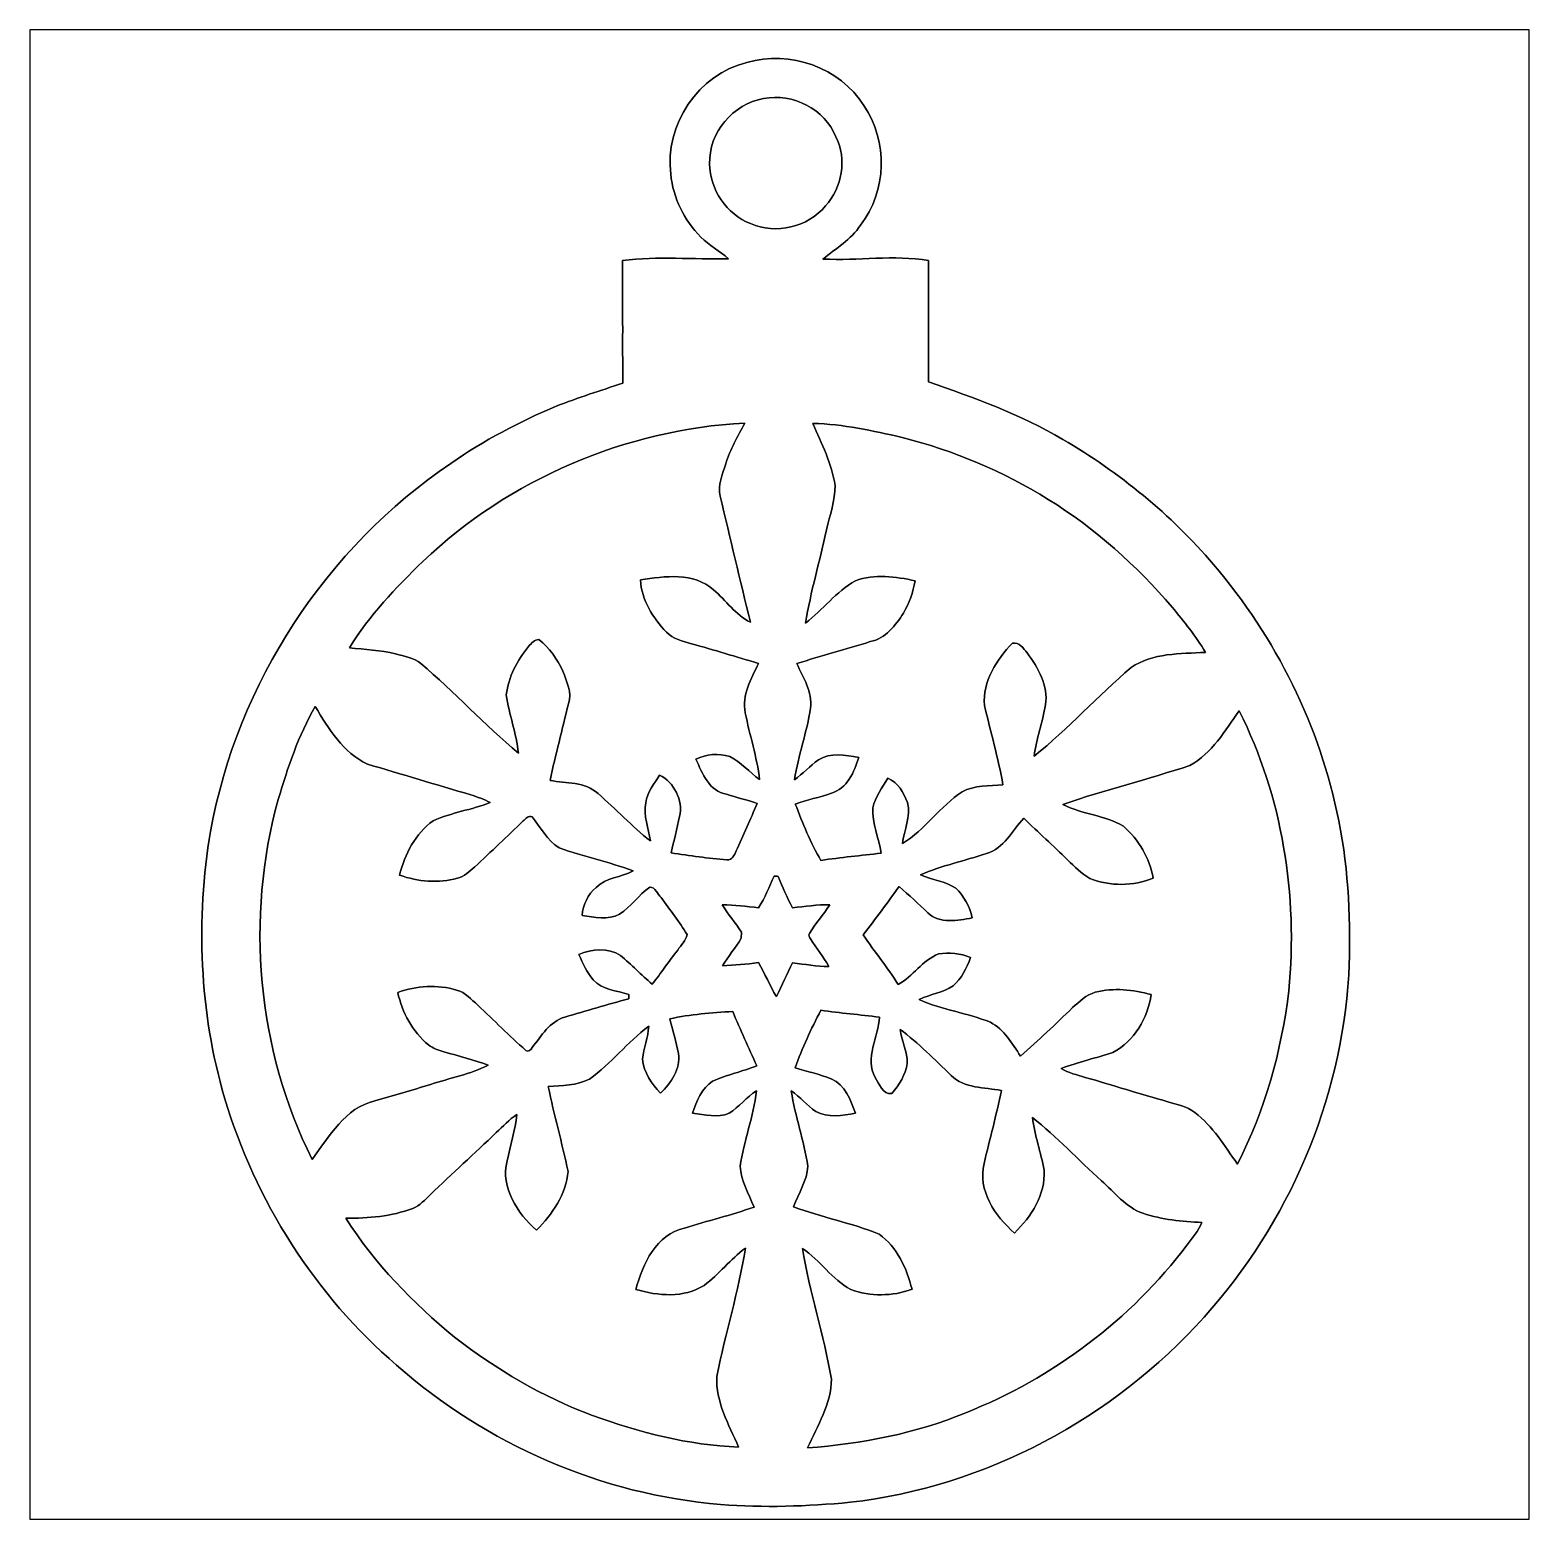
# Model space of a CAD drawing. Header units: centimetres. Extents: x -16.8 to 16.8, y -16.7 to 16.7.
import ezdxf

# ---------------------------------------------------------------- set-up
doc = ezdxf.new("R2010")
doc.units = ezdxf.units.CM
doc.header["$MEASUREMENT"] = 0
doc.layers.add('Layer 1', color=7, linetype='Continuous')

msp = doc.modelspace()

# ---------------------------------------------------------------- linework, layer by layer
at = {"layer": 'Layer 1', "color": 7}
for points, knots in [([(-16.77458, 16.66875), (-16.77458, 16.66875), (16.77458, 16.66875), (16.77458, 16.66875), (16.77458, 16.66875), (16.77458, 16.66875), (16.77458, -16.66875), (16.77458, -16.66875), (16.77458, -16.66875), (16.77458, -16.66875), (-16.77458, -16.66875), (-16.77458, -16.66875), (-16.77458, -16.66875), (-16.77458, -16.66875), (-16.77458, 16.66875), (-16.77458, 16.66875), (-16.77458, 16.66875), (-16.77458, 16.66875), (-16.77458, 16.66875), (-16.77458, 16.66875)], [0, 0, 0, 0, 0.16666667, 0.16666667, 0.16666667, 0.16666667, 0.33333333, 0.33333333, 0.33333333, 0.33333333, 0.5, 0.5, 0.5, 0.5, 0.66666667, 0.66666667, 0.66666667, 0.66666667, 1, 1, 1, 1]), ([(-0.72743, 15.93921), (-1.81328, 15.68344), (-2.57563, 14.53762), (-2.43381, 13.43872), (-2.43381, 13.43872), (-2.38125, 12.91167), (-2.13078, 12.40966), (-1.76177, 12.03219), (-1.76177, 12.03219), (-1.57021, 11.85192), (-1.34338, 11.71469), (-1.13947, 11.54853), (-1.13947, 11.54853), (-1.93005, 11.52631), (-2.7245, 11.60815), (-3.51155, 11.50479), (-3.51155, 11.50479), (-3.50908, 10.59109), (-3.51049, 9.6774), (-3.50979, 8.76371), (-3.50979, 8.76371), (-4.00509, 8.58979), (-4.50956, 8.44127), (-4.99639, 8.24371), (-4.99639, 8.24371), (-5.82224, 7.89764), (-6.61952, 7.47924), (-7.35401, 6.96524), (-7.35401, 6.96524), (-10.14765, 5.08071), (-12.13344, 2.0447), (-12.73387, -1.27247), (-12.73387, -1.27247), (-13.06442, -3.25085), (-12.98434, -5.3086), (-12.4206, -7.23794), (-12.4206, -7.23794), (-11.73445, -9.54123), (-10.39424, -11.65789), (-8.56897, -13.22599), (-8.56897, -13.22599), (-6.5659, -14.99658), (-3.98709, -16.12441), (-1.31833, -16.34067), (-1.31833, -16.34067), (-0.35313, -16.42357), (0.61807, -16.38265), (1.5815, -16.29445), (1.5815, -16.29445), (4.61222, -15.94767), (7.47183, -14.41521), (9.50172, -12.14755), (9.50172, -12.14755), (11.39437, -10.0517), (12.56841, -7.30814), (12.74092, -4.48698), (12.74092, -4.48698), (12.78749, -3.3334), (12.74586, -2.16923), (12.51726, -1.03505), (12.51726, -1.03505), (12.09957, 1.0795), (11.10721, 3.06493), (9.71268, 4.70323), (9.71268, 4.70323), (8.75912, 5.82013), (7.60695, 6.76381), (6.33977, 7.50358), (6.33977, 7.50358), (5.39821, 8.06415), (4.3621, 8.4328), (3.33199, 8.79157), (3.33199, 8.79157), (3.33551, 9.69645), (3.33093, 10.60132), (3.33693, 11.5062), (3.33693, 11.5062), (2.55588, 11.6392), (1.75824, 11.4995), (0.97155, 11.54007), (0.97155, 11.54007), (1.26294, 11.77925), (1.60373, 11.97292), (1.81116, 12.29889), (1.81116, 12.29889), (2.40912, 13.05066), (2.42676, 14.18837), (1.88701, 14.97506), (1.88701, 14.97506), (1.36066, 15.82984), (0.22542, 16.22848), (-0.72743, 15.93921)], [0, 0, 0, 0, 0.04166667, 0.04166667, 0.04166667, 0.04166667, 0.08333333, 0.08333333, 0.08333333, 0.08333333, 0.125, 0.125, 0.125, 0.125, 0.16666667, 0.16666667, 0.16666667, 0.16666667, 0.20833333, 0.20833333, 0.20833333, 0.20833333, 0.25, 0.25, 0.25, 0.25, 0.29166667, 0.29166667, 0.29166667, 0.29166667, 0.33333333, 0.33333333, 0.33333333, 0.33333333, 0.375, 0.375, 0.375, 0.375, 0.41666667, 0.41666667, 0.41666667, 0.41666667, 0.45833333, 0.45833333, 0.45833333, 0.45833333, 0.5, 0.5, 0.5, 0.5, 0.54166667, 0.54166667, 0.54166667, 0.54166667, 0.58333333, 0.58333333, 0.58333333, 0.58333333, 0.625, 0.625, 0.625, 0.625, 0.66666667, 0.66666667, 0.66666667, 0.66666667, 0.70833333, 0.70833333, 0.70833333, 0.70833333, 0.75, 0.75, 0.75, 0.75, 0.79166667, 0.79166667, 0.79166667, 0.79166667, 0.83333333, 0.83333333, 0.83333333, 0.83333333, 0.875, 0.875, 0.875, 0.875, 0.91666667, 0.91666667, 0.91666667, 0.91666667, 1, 1, 1, 1]), ([(-0.35489, 15.13276), (0.29563, 15.26822), (1.01494, 14.89392), (1.26224, 14.27762), (1.26224, 14.27762), (1.51306, 13.77668), (1.40194, 13.13886), (1.02941, 12.72822), (1.02941, 12.72822), (0.63782, 12.25127), (-0.08502, 12.0844), (-0.64805, 12.33276), (-0.64805, 12.33276), (-1.18181, 12.54301), (-1.56175, 13.09758), (-1.56386, 13.6712), (-1.56386, 13.6712), (-1.58856, 14.36476), (-1.03505, 15.02198), (-0.35489, 15.13276)], [0, 0, 0, 0, 0.16666667, 0.16666667, 0.16666667, 0.16666667, 0.33333333, 0.33333333, 0.33333333, 0.33333333, 0.5, 0.5, 0.5, 0.5, 0.66666667, 0.66666667, 0.66666667, 0.66666667, 1, 1, 1, 1]), ([(-7.9823, 4.77238), (-6.04485, 6.60859), (-3.44523, 7.7276), (-0.77893, 7.86765), (-0.77893, 7.86765), (-0.93733, 7.57237), (-1.10067, 7.27745), (-1.20262, 6.95642), (-1.20262, 6.95642), (-1.27529, 6.72536), (-1.38606, 6.47629), (-1.32644, 6.22935), (-1.32644, 6.22935), (-1.10102, 5.29061), (-0.88406, 4.3494), (-0.65052, 3.41242), (-0.65052, 3.41242), (-0.99025, 3.56694), (-1.19274, 3.90419), (-1.47708, 4.13244), (-1.47708, 4.13244), (-1.91911, 4.5339), (-2.57034, 4.439), (-3.11115, 4.35575), (-3.11115, 4.35575), (-3.09139, 3.90596), (-2.82857, 3.50414), (-2.52977, 3.18488), (-2.52977, 3.18488), (-2.38513, 3.02577), (-2.1657, 2.99014), (-1.97097, 2.92806), (-1.97097, 2.92806), (-1.46756, 2.78836), (-0.96802, 2.63525), (-0.46708, 2.48603), (-0.46708, 2.48603), (-0.64064, 2.14665), (-0.84808, 1.78012), (-0.76518, 1.38289), (-0.76518, 1.38289), (-0.67098, 0.88159), (-0.50306, 0.39441), (-0.44485, -0.11395), (-0.44485, -0.11395), (-0.67239, 0.05292), (-0.86043, 0.27199), (-1.11231, 0.40393), (-1.11231, 0.40393), (-1.36066, 0.4766), (-1.63795, 0.46284), (-1.87008, 0.34466), (-1.87008, 0.34466), (-1.73073, 0.02469), (-1.56845, -0.37959), (-1.18322, -0.44379), (-1.18322, -0.44379), (-0.95603, -0.51576), (-0.72319, -0.56833), (-0.49848, -0.64805), (-0.49848, -0.64805), (-0.65299, -1.00401), (-0.8128, -1.35749), (-0.96979, -1.71238), (-0.96979, -1.71238), (-1.0093, -1.79705), (-1.0601, -1.92264), (-1.17581, -1.91064), (-1.17581, -1.91064), (-1.5942, -1.87889), (-2.00978, -1.81504), (-2.42464, -1.75507), (-2.42464, -1.75507), (-2.36255, -1.48237), (-2.28988, -1.21214), (-2.23591, -0.93804), (-2.23591, -0.93804), (-2.15547, -0.58067), (-2.35726, -0.17427), (-2.68393, -0.01341), (-2.68393, -0.01341), (-2.8007, -0.2099), (-2.96298, -0.39829), (-2.99473, -0.63324), (-2.99473, -0.63324), (-3.05294, -0.92393), (-2.92559, -1.20438), (-2.88819, -1.48837), (-2.88819, -1.48837), (-3.30659, -1.16558), (-3.66007, -0.76835), (-4.06188, -0.42651), (-4.06188, -0.42651), (-4.34481, -0.15875), (-4.77696, -0.19932), (-5.13221, -0.13335), (-5.13221, -0.13335), (-5.01685, 0.44415), (-4.85528, 1.01141), (-4.72511, 1.58503), (-4.72511, 1.58503), (-4.63479, 1.83515), (-4.76568, 2.0828), (-4.84646, 2.31352), (-4.84646, 2.31352), (-4.97134, 2.5841), (-5.14914, 2.8381), (-5.38515, 3.02225), (-5.38515, 3.02225), (-5.48569, 3.02084), (-5.55519, 2.93405), (-5.61693, 2.86632), (-5.61693, 2.86632), (-5.86916, 2.55588), (-6.06919, 2.18475), (-6.11364, 1.78223), (-6.11364, 1.78223), (-6.05755, 1.34161), (-5.88363, 0.92357), (-5.84376, 0.48013), (-5.84376, 0.48013), (-6.60365, 1.11125), (-7.2711, 1.84891), (-8.02711, 2.48567), (-8.02711, 2.48567), (-8.18797, 2.61444), (-8.39893, 2.64901), (-8.59226, 2.70016), (-8.59226, 2.70016), (-8.93092, 2.7813), (-9.27947, 2.80353), (-9.62519, 2.83669), (-9.62519, 2.83669), (-9.18492, 3.56376), (-8.58485, 4.17865), (-7.9823, 4.77238)], [0, 0, 0, 0, 0.02857143, 0.02857143, 0.02857143, 0.02857143, 0.05714286, 0.05714286, 0.05714286, 0.05714286, 0.08571429, 0.08571429, 0.08571429, 0.08571429, 0.11428571, 0.11428571, 0.11428571, 0.11428571, 0.14285714, 0.14285714, 0.14285714, 0.14285714, 0.17142857, 0.17142857, 0.17142857, 0.17142857, 0.2, 0.2, 0.2, 0.2, 0.22857143, 0.22857143, 0.22857143, 0.22857143, 0.25714286, 0.25714286, 0.25714286, 0.25714286, 0.28571429, 0.28571429, 0.28571429, 0.28571429, 0.31428571, 0.31428571, 0.31428571, 0.31428571, 0.34285714, 0.34285714, 0.34285714, 0.34285714, 0.37142857, 0.37142857, 0.37142857, 0.37142857, 0.4, 0.4, 0.4, 0.4, 0.42857143, 0.42857143, 0.42857143, 0.42857143, 0.45714286, 0.45714286, 0.45714286, 0.45714286, 0.48571429, 0.48571429, 0.48571429, 0.48571429, 0.51428571, 0.51428571, 0.51428571, 0.51428571, 0.54285714, 0.54285714, 0.54285714, 0.54285714, 0.57142857, 0.57142857, 0.57142857, 0.57142857, 0.6, 0.6, 0.6, 0.6, 0.62857143, 0.62857143, 0.62857143, 0.62857143, 0.65714286, 0.65714286, 0.65714286, 0.65714286, 0.68571429, 0.68571429, 0.68571429, 0.68571429, 0.71428571, 0.71428571, 0.71428571, 0.71428571, 0.74285714, 0.74285714, 0.74285714, 0.74285714, 0.77142857, 0.77142857, 0.77142857, 0.77142857, 0.8, 0.8, 0.8, 0.8, 0.82857143, 0.82857143, 0.82857143, 0.82857143, 0.85714286, 0.85714286, 0.85714286, 0.85714286, 0.88571429, 0.88571429, 0.88571429, 0.88571429, 0.91428571, 0.91428571, 0.91428571, 0.91428571, 0.94285714, 0.94285714, 0.94285714, 0.94285714, 1, 1, 1, 1]), ([(0.74577, 7.85954), (1.42311, 7.84437), (2.0888, 7.69796), (2.74602, 7.54415), (2.74602, 7.54415), (3.8989, 7.25417), (5.00592, 6.78427), (6.01557, 6.15703), (6.01557, 6.15703), (7.06437, 5.5118), (7.98724, 4.67607), (8.79016, 3.74615), (8.79016, 3.74615), (9.04804, 3.41771), (9.32568, 3.09986), (9.5317, 2.73473), (9.5317, 2.73473), (8.96973, 2.70263), (8.35237, 2.72203), (7.86694, 2.39677), (7.86694, 2.39677), (7.12435, 1.75613), (6.46501, 1.02094), (5.69595, 0.41134), (5.69595, 0.41134), (5.75239, 0.8001), (5.88574, 1.17299), (5.95418, 1.55928), (5.95418, 1.55928), (6.02051, 1.98614), (5.78238, 2.39042), (5.54496, 2.72344), (5.54496, 2.72344), (5.45888, 2.81552), (5.36504, 2.9718), (5.21582, 2.94005), (5.21582, 2.94005), (4.85211, 2.57422), (4.54413, 2.08492), (4.58611, 1.54834), (4.58611, 1.54834), (4.72581, 0.95497), (4.89585, 0.3683), (5.00062, -0.23283), (5.00062, -0.23283), (4.6923, -0.25682), (4.37127, -0.23742), (4.08834, -0.38735), (4.08834, -0.38735), (3.59516, -0.71579), (3.25332, -1.23402), (2.75026, -1.54834), (2.75026, -1.54834), (2.7873, -1.24213), (2.94852, -0.94086), (2.86173, -0.63006), (2.86173, -0.63006), (2.77989, -0.40781), (2.65571, -0.17674), (2.42641, -0.08149), (2.42641, -0.08149), (2.29729, -0.29139), (2.13819, -0.49989), (2.09091, -0.74718), (2.09091, -0.74718), (2.06869, -1.09467), (2.21932, -1.42169), (2.27542, -1.76036), (2.27542, -1.76036), (1.82633, -1.81681), (1.37513, -1.85455), (0.92781, -1.9237), (0.92781, -1.9237), (0.69109, -1.52682), (0.52211, -1.09079), (0.35313, -0.66181), (0.35313, -0.66181), (0.61948, -0.57256), (0.89359, -0.50835), (1.16029, -0.42016), (1.16029, -0.42016), (1.50954, -0.31433), (1.68028, 0.05715), (1.772, 0.38276), (1.772, 0.38276), (1.47285, 0.43674), (1.14371, 0.50306), (0.86995, 0.32808), (0.86995, 0.32808), (0.68192, 0.19191), (0.5267, 0.01482), (0.33408, -0.11606), (0.33408, -0.11606), (0.41839, 0.4258), (0.61348, 0.94474), (0.69462, 1.48731), (0.69462, 1.48731), (0.74507, 1.84891), (0.52776, 2.16782), (0.38841, 2.48497), (0.38841, 2.48497), (0.93416, 2.65571), (1.48414, 2.81129), (2.03235, 2.97392), (2.03235, 2.97392), (2.37455, 3.04518), (2.59786, 3.33587), (2.77248, 3.61527), (2.77248, 3.61527), (2.91253, 3.83187), (2.98379, 4.08446), (3.03565, 4.33458), (3.03565, 4.33458), (2.59856, 4.43301), (2.12725, 4.49615), (1.69721, 4.33564), (1.69721, 4.33564), (1.26612, 4.0954), (0.96908, 3.68618), (0.58244, 3.38772), (0.58244, 3.38772), (0.69674, 4.09363), (0.9017, 4.7812), (1.05198, 5.4797), (1.05198, 5.4797), (1.12571, 5.80672), (1.24742, 6.12916), (1.24248, 6.46818), (1.24248, 6.46818), (1.17687, 6.96172), (0.93733, 7.40692), (0.74577, 7.85954)], [0, 0, 0, 0, 0.02941176, 0.02941176, 0.02941176, 0.02941176, 0.05882353, 0.05882353, 0.05882353, 0.05882353, 0.08823529, 0.08823529, 0.08823529, 0.08823529, 0.11764706, 0.11764706, 0.11764706, 0.11764706, 0.14705882, 0.14705882, 0.14705882, 0.14705882, 0.17647059, 0.17647059, 0.17647059, 0.17647059, 0.20588235, 0.20588235, 0.20588235, 0.20588235, 0.23529412, 0.23529412, 0.23529412, 0.23529412, 0.26470588, 0.26470588, 0.26470588, 0.26470588, 0.29411765, 0.29411765, 0.29411765, 0.29411765, 0.32352941, 0.32352941, 0.32352941, 0.32352941, 0.35294118, 0.35294118, 0.35294118, 0.35294118, 0.38235294, 0.38235294, 0.38235294, 0.38235294, 0.41176471, 0.41176471, 0.41176471, 0.41176471, 0.44117647, 0.44117647, 0.44117647, 0.44117647, 0.47058824, 0.47058824, 0.47058824, 0.47058824, 0.5, 0.5, 0.5, 0.5, 0.52941176, 0.52941176, 0.52941176, 0.52941176, 0.55882353, 0.55882353, 0.55882353, 0.55882353, 0.58823529, 0.58823529, 0.58823529, 0.58823529, 0.61764706, 0.61764706, 0.61764706, 0.61764706, 0.64705882, 0.64705882, 0.64705882, 0.64705882, 0.67647059, 0.67647059, 0.67647059, 0.67647059, 0.70588235, 0.70588235, 0.70588235, 0.70588235, 0.73529412, 0.73529412, 0.73529412, 0.73529412, 0.76470588, 0.76470588, 0.76470588, 0.76470588, 0.79411765, 0.79411765, 0.79411765, 0.79411765, 0.82352941, 0.82352941, 0.82352941, 0.82352941, 0.85294118, 0.85294118, 0.85294118, 0.85294118, 0.88235294, 0.88235294, 0.88235294, 0.88235294, 0.91176471, 0.91176471, 0.91176471, 0.91176471, 0.94117647, 0.94117647, 0.94117647, 0.94117647, 1, 1, 1, 1]), ([(-11.21904, -0.55704), (-11.0049, 0.15699), (-10.76678, 0.87595), (-10.39001, 1.52294), (-10.39001, 1.52294), (-10.09297, 1.02553), (-9.76454, 0.48895), (-9.22267, 0.23248), (-9.22267, 0.23248), (-8.45009, 0.00776), (-7.68174, -0.23248), (-6.90809, -0.45332), (-6.90809, -0.45332), (-6.76063, -0.50483), (-6.61, -0.55386), (-6.47206, -0.62865), (-6.47206, -0.62865), (-6.8894, -0.79128), (-7.34201, -0.84984), (-7.74947, -1.03717), (-7.74947, -1.03717), (-8.14952, -1.32574), (-8.3887, -1.78294), (-8.50371, -2.2539), (-8.50371, -2.2539), (-8.09096, -2.39783), (-7.63164, -2.43875), (-7.2069, -2.32234), (-7.2069, -2.32234), (-7.0545, -2.28318), (-6.93808, -2.16782), (-6.82025, -2.07045), (-6.82025, -2.07045), (-6.4583, -1.72614), (-6.09177, -1.38642), (-5.73334, -1.03858), (-5.73334, -1.03858), (-5.67937, -0.9906), (-5.61975, -0.91828), (-5.53791, -0.94509), (-5.53791, -0.94509), (-5.3407, -1.18004), (-5.20136, -1.48273), (-4.92866, -1.645), (-4.92866, -1.645), (-4.38679, -1.83974), (-3.81847, -1.9558), (-3.27872, -2.15759), (-3.27872, -2.15759), (-3.54365, -2.30752), (-3.88408, -2.29835), (-4.10351, -2.52836), (-4.10351, -2.52836), (-4.2859, -2.68605), (-4.40126, -2.91289), (-4.4196, -3.15313), (-4.4196, -3.15313), (-4.14514, -3.19969), (-3.83681, -3.26849), (-3.57717, -3.12632), (-3.57717, -3.12632), (-3.31964, -2.96651), (-3.15419, -2.69311), (-2.90442, -2.52483), (-2.90442, -2.52483), (-2.77036, -2.50931), (-2.73544, -2.68817), (-2.64936, -2.75661), (-2.64936, -2.75661), (-2.4578, -3.03354), (-2.23414, -3.29142), (-2.06975, -3.58563), (-2.06975, -3.58563), (-2.08844, -3.72286), (-2.20945, -3.8167), (-2.27718, -3.92994), (-2.27718, -3.92994), (-2.47615, -4.1783), (-2.65007, -4.44535), (-2.85009, -4.69265), (-2.85009, -4.69265), (-3.09245, -4.48592), (-3.31399, -4.25626), (-3.55776, -4.05165), (-3.55776, -4.05165), (-3.83293, -3.87597), (-4.20088, -3.8929), (-4.4891, -4.0326), (-4.4891, -4.0326), (-4.40619, -4.23192), (-4.30777, -4.42666), (-4.17266, -4.59634), (-4.17266, -4.59634), (-3.96487, -4.81894), (-3.64631, -4.84011), (-3.3715, -4.92478), (-3.3715, -4.92478), (-3.3715, -4.94912), (-3.3715, -4.99745), (-3.3715, -5.02179), (-3.3715, -5.02179), (-3.85128, -5.14773), (-4.32682, -5.29061), (-4.80307, -5.42996), (-4.80307, -5.42996), (-5.13962, -5.5312), (-5.33329, -5.84835), (-5.53191, -6.11364), (-5.53191, -6.11364), (-5.5626, -6.15738), (-5.62434, -6.22371), (-5.67831, -6.17608), (-5.67831, -6.17608), (-6.04696, -5.85047), (-6.39269, -5.49981), (-6.75393, -5.16608), (-6.75393, -5.16608), (-6.89539, -5.03343), (-7.03263, -4.88068), (-7.22524, -4.82529), (-7.22524, -4.82529), (-7.65528, -4.70464), (-8.12518, -4.7244), (-8.54393, -4.88033), (-8.54393, -4.88033), (-8.44479, -5.33153), (-8.20949, -5.75522), (-7.85495, -6.05508), (-7.85495, -6.05508), (-7.75617, -6.13622), (-7.63058, -6.17149), (-7.51064, -6.20889), (-7.51064, -6.20889), (-7.17832, -6.30414), (-6.84354, -6.39233), (-6.51651, -6.50487), (-6.51651, -6.50487), (-6.92538, -6.7123), (-7.37941, -6.79521), (-7.81121, -6.93949), (-7.81121, -6.93949), (-8.2236, -7.07037), (-8.64235, -7.18044), (-9.05616, -7.30673), (-9.05616, -7.30673), (-9.71726, -7.45631), (-10.08521, -8.11318), (-10.46057, -8.61589), (-10.46057, -8.61589), (-11.69458, -6.14715), (-11.95282, -3.21416), (-11.21904, -0.55704)], [0, 0, 0, 0, 0.02564103, 0.02564103, 0.02564103, 0.02564103, 0.05128205, 0.05128205, 0.05128205, 0.05128205, 0.07692308, 0.07692308, 0.07692308, 0.07692308, 0.1025641, 0.1025641, 0.1025641, 0.1025641, 0.12820513, 0.12820513, 0.12820513, 0.12820513, 0.15384615, 0.15384615, 0.15384615, 0.15384615, 0.17948718, 0.17948718, 0.17948718, 0.17948718, 0.20512821, 0.20512821, 0.20512821, 0.20512821, 0.23076923, 0.23076923, 0.23076923, 0.23076923, 0.25641026, 0.25641026, 0.25641026, 0.25641026, 0.28205128, 0.28205128, 0.28205128, 0.28205128, 0.30769231, 0.30769231, 0.30769231, 0.30769231, 0.33333333, 0.33333333, 0.33333333, 0.33333333, 0.35897436, 0.35897436, 0.35897436, 0.35897436, 0.38461538, 0.38461538, 0.38461538, 0.38461538, 0.41025641, 0.41025641, 0.41025641, 0.41025641, 0.43589744, 0.43589744, 0.43589744, 0.43589744, 0.46153846, 0.46153846, 0.46153846, 0.46153846, 0.48717949, 0.48717949, 0.48717949, 0.48717949, 0.51282051, 0.51282051, 0.51282051, 0.51282051, 0.53846154, 0.53846154, 0.53846154, 0.53846154, 0.56410256, 0.56410256, 0.56410256, 0.56410256, 0.58974359, 0.58974359, 0.58974359, 0.58974359, 0.61538462, 0.61538462, 0.61538462, 0.61538462, 0.64102564, 0.64102564, 0.64102564, 0.64102564, 0.66666667, 0.66666667, 0.66666667, 0.66666667, 0.69230769, 0.69230769, 0.69230769, 0.69230769, 0.71794872, 0.71794872, 0.71794872, 0.71794872, 0.74358974, 0.74358974, 0.74358974, 0.74358974, 0.76923077, 0.76923077, 0.76923077, 0.76923077, 0.79487179, 0.79487179, 0.79487179, 0.79487179, 0.82051282, 0.82051282, 0.82051282, 0.82051282, 0.84615385, 0.84615385, 0.84615385, 0.84615385, 0.87179487, 0.87179487, 0.87179487, 0.87179487, 0.8974359, 0.8974359, 0.8974359, 0.8974359, 0.92307692, 0.92307692, 0.92307692, 0.92307692, 0.94871795, 0.94871795, 0.94871795, 0.94871795, 1, 1, 1, 1]), ([(9.18633, 0.2032), (9.6774, 0.47837), (9.97126, 0.97825), (10.28841, 1.42416), (10.28841, 1.42416), (11.2582, -0.49601), (11.60145, -2.70616), (11.40001, -4.83976), (11.40001, -4.83976), (11.23632, -6.18525), (10.86979, -7.51417), (10.24819, -8.72208), (10.24819, -8.72208), (9.95997, -8.31533), (9.69927, -7.87259), (9.29428, -7.56955), (9.29428, -7.56955), (9.12495, -7.42456), (8.89459, -7.39881), (8.69244, -7.32684), (8.69244, -7.32684), (8.07156, -7.15398), (7.45878, -6.95501), (6.8386, -6.78004), (6.8386, -6.78004), (6.65727, -6.72289), (6.46712, -6.68549), (6.30661, -6.58036), (6.30661, -6.58036), (6.68514, -6.44066), (7.07884, -6.34718), (7.46196, -6.22124), (7.46196, -6.22124), (7.94456, -5.97359), (8.23419, -5.44901), (8.32132, -4.92654), (8.32132, -4.92654), (7.91386, -4.82388), (7.47889, -4.76426), (7.06755, -4.8768), (7.06755, -4.8768), (6.86541, -4.93148), (6.71195, -5.08353), (6.55849, -5.21829), (6.55849, -5.21829), (6.17749, -5.588), (5.79649, -5.95806), (5.39256, -6.30343), (5.39256, -6.30343), (5.20841, -6.02333), (5.02638, -5.70794), (4.72052, -5.54743), (4.72052, -5.54743), (4.20299, -5.33929), (3.63679, -5.26944), (3.12808, -5.03802), (3.12808, -5.03802), (3.37256, -4.91314), (3.65936, -4.89268), (3.88832, -4.73287), (3.88832, -4.73287), (4.07811, -4.56494), (4.185, -4.32858), (4.27708, -4.09716), (4.27708, -4.09716), (4.05024, -4.00544), (3.7973, -3.97616), (3.556, -4.01602), (3.556, -4.01602), (3.19722, -4.16313), (2.99014, -4.51838), (2.65677, -4.70394), (2.65677, -4.70394), (2.41935, -4.31659), (2.12478, -3.96875), (1.8736, -3.59057), (1.8736, -3.59057), (2.15124, -3.23709), (2.41053, -2.86949), (2.67935, -2.50931), (2.67935, -2.50931), (2.89948, -2.69946), (3.10974, -2.90054), (3.32317, -3.09845), (3.32317, -3.09845), (3.58246, -3.34998), (3.98709, -3.27342), (4.31059, -3.20851), (4.31059, -3.20851), (4.25556, -2.95839), (4.13173, -2.72274), (3.9437, -2.54706), (3.9437, -2.54706), (3.70805, -2.3876), (3.41489, -2.36185), (3.15807, -2.24755), (3.15807, -2.24755), (3.63114, -2.038), (4.14161, -1.93252), (4.63127, -1.77024), (4.63127, -1.77024), (5.02426, -1.651), (5.20771, -1.25942), (5.46806, -0.97825), (5.46806, -0.97825), (5.78732, -1.29752), (6.12846, -1.5935), (6.44807, -1.91241), (6.44807, -1.91241), (6.60471, -2.06093), (6.75746, -2.22003), (6.94584, -2.32869), (6.94584, -2.32869), (7.39599, -2.5079), (7.91704, -2.50155), (8.36612, -2.32093), (8.36612, -2.32093), (8.28534, -1.87113), (8.03945, -1.45768), (7.6962, -1.15923), (7.6962, -1.15923), (7.28098, -0.90805), (6.77157, -0.89535), (6.34365, -0.67098), (6.34365, -0.67098), (7.27886, -0.34219), (8.24653, -0.11113), (9.18633, 0.2032)], [0, 0, 0, 0, 0.03030303, 0.03030303, 0.03030303, 0.03030303, 0.06060606, 0.06060606, 0.06060606, 0.06060606, 0.09090909, 0.09090909, 0.09090909, 0.09090909, 0.12121212, 0.12121212, 0.12121212, 0.12121212, 0.15151515, 0.15151515, 0.15151515, 0.15151515, 0.18181818, 0.18181818, 0.18181818, 0.18181818, 0.21212121, 0.21212121, 0.21212121, 0.21212121, 0.24242424, 0.24242424, 0.24242424, 0.24242424, 0.27272727, 0.27272727, 0.27272727, 0.27272727, 0.3030303, 0.3030303, 0.3030303, 0.3030303, 0.33333333, 0.33333333, 0.33333333, 0.33333333, 0.36363636, 0.36363636, 0.36363636, 0.36363636, 0.39393939, 0.39393939, 0.39393939, 0.39393939, 0.42424242, 0.42424242, 0.42424242, 0.42424242, 0.45454545, 0.45454545, 0.45454545, 0.45454545, 0.48484848, 0.48484848, 0.48484848, 0.48484848, 0.51515152, 0.51515152, 0.51515152, 0.51515152, 0.54545455, 0.54545455, 0.54545455, 0.54545455, 0.57575758, 0.57575758, 0.57575758, 0.57575758, 0.60606061, 0.60606061, 0.60606061, 0.60606061, 0.63636364, 0.63636364, 0.63636364, 0.63636364, 0.66666667, 0.66666667, 0.66666667, 0.66666667, 0.6969697, 0.6969697, 0.6969697, 0.6969697, 0.72727273, 0.72727273, 0.72727273, 0.72727273, 0.75757576, 0.75757576, 0.75757576, 0.75757576, 0.78787879, 0.78787879, 0.78787879, 0.78787879, 0.81818182, 0.81818182, 0.81818182, 0.81818182, 0.84848485, 0.84848485, 0.84848485, 0.84848485, 0.87878788, 0.87878788, 0.87878788, 0.87878788, 0.90909091, 0.90909091, 0.90909091, 0.90909091, 0.93939394, 0.93939394, 0.93939394, 0.93939394, 1, 1, 1, 1]), ([(-0.12241, -2.27471), (-0.09878, -2.27648), (-0.05115, -2.27965), (-0.02752, -2.28106), (-0.02752, -2.28106), (0.06703, -2.51989), (0.1711, -2.75555), (0.29175, -2.98274), (0.29175, -2.98274), (0.56868, -2.96333), (0.84631, -2.90371), (1.12501, -2.91994), (1.12501, -2.91994), (0.98178, -3.14008), (0.80151, -3.3341), (0.66781, -3.56059), (0.66781, -3.56059), (0.641, -3.59974), (0.67733, -3.64525), (0.69286, -3.68229), (0.69286, -3.68229), (0.82868, -3.88832), (0.98249, -4.08305), (1.10384, -4.29895), (1.10384, -4.29895), (0.8322, -4.29683), (0.56339, -4.25133), (0.29457, -4.21534), (0.29457, -4.21534), (0.16298, -4.46299), (0.05609, -4.72264), (-0.06844, -4.97381), (-0.06844, -4.97381), (-0.22084, -4.72934), (-0.31997, -4.45735), (-0.47096, -4.21217), (-0.47096, -4.21217), (-0.73907, -4.24674), (-1.00824, -4.27284), (-1.27847, -4.28025), (-1.27847, -4.28025), (-1.14194, -4.07176), (-0.98637, -3.87668), (-0.85478, -3.66536), (-0.85478, -3.66536), (-0.85478, -3.66536), (-0.85337, -3.53131), (-0.85337, -3.53131), (-0.85337, -3.53131), (-0.98601, -3.31858), (-1.15358, -3.13055), (-1.28094, -2.915), (-1.28094, -2.915), (-1.00859, -2.91994), (-0.73872, -2.95451), (-0.46778, -2.98168), (-0.46778, -2.98168), (-0.32103, -2.76296), (-0.23213, -2.51284), (-0.12241, -2.27471)], [0, 0, 0, 0, 0.0625, 0.0625, 0.0625, 0.0625, 0.125, 0.125, 0.125, 0.125, 0.1875, 0.1875, 0.1875, 0.1875, 0.25, 0.25, 0.25, 0.25, 0.3125, 0.3125, 0.3125, 0.3125, 0.375, 0.375, 0.375, 0.375, 0.4375, 0.4375, 0.4375, 0.4375, 0.5, 0.5, 0.5, 0.5, 0.5625, 0.5625, 0.5625, 0.5625, 0.625, 0.625, 0.625, 0.625, 0.6875, 0.6875, 0.6875, 0.6875, 0.75, 0.75, 0.75, 0.75, 0.8125, 0.8125, 0.8125, 0.8125, 0.875, 0.875, 0.875, 0.875, 1, 1, 1, 1]), ([(-2.45639, -5.47194), (-1.99425, -5.36787), (-1.52012, -5.33224), (-1.0481, -5.30719), (-1.0481, -5.30719), (-0.87418, -5.71429), (-0.69215, -6.11822), (-0.50906, -6.52145), (-0.50906, -6.52145), (-0.83432, -6.64845), (-1.17863, -6.72289), (-1.49684, -6.86682), (-1.49684, -6.86682), (-1.74343, -7.02486), (-1.85879, -7.31379), (-1.94522, -7.58261), (-1.94522, -7.58261), (-1.67711, -7.62035), (-1.38501, -7.68773), (-1.12536, -7.58507), (-1.12536, -7.58507), (-0.9017, -7.44361), (-0.74224, -7.2203), (-0.5147, -7.08201), (-0.5147, -7.08201), (-0.5842, -7.65563), (-0.79163, -8.20173), (-0.883, -8.77111), (-0.883, -8.77111), (-0.86289, -9.09496), (-0.68756, -9.38671), (-0.56974, -9.6834), (-0.56974, -9.6834), (-1.0795, -9.86861), (-1.60937, -9.98926), (-2.12478, -10.15682), (-2.12478, -10.15682), (-2.76331, -10.29123), (-3.06141, -10.95904), (-3.21522, -11.52666), (-3.21522, -11.52666), (-2.72027, -11.67659), (-2.14277, -11.72492), (-1.68628, -11.4367), (-1.68628, -11.4367), (-1.35184, -11.19082), (-1.09749, -10.85215), (-0.76447, -10.6045), (-0.76447, -10.6045), (-0.91228, -11.57393), (-1.21214, -12.51409), (-1.40406, -13.47505), (-1.40406, -13.47505), (-1.42981, -14.04161), (-1.13489, -14.5542), (-0.91652, -15.05761), (-0.91652, -15.05761), (-2.03729, -15.01387), (-3.13831, -14.73235), (-4.18783, -14.34783), (-4.18783, -14.34783), (-5.30084, -13.93296), (-6.33413, -13.32442), (-7.27146, -12.59805), (-7.27146, -12.59805), (-8.20208, -11.82934), (-9.0618, -10.95763), (-9.70703, -9.93211), (-9.70703, -9.93211), (-9.19903, -9.93916), (-8.68468, -9.89401), (-8.20561, -9.71444), (-8.20561, -9.71444), (-8.04757, -9.64953), (-7.93468, -9.51689), (-7.81191, -9.40364), (-7.81191, -9.40364), (-7.32684, -8.93586), (-6.82766, -8.48289), (-6.33942, -8.01864), (-6.33942, -8.01864), (-6.18913, -7.87894), (-6.0519, -7.72266), (-5.87798, -7.61083), (-5.87798, -7.61083), (-5.91291, -7.96431), (-6.02121, -8.30368), (-6.09494, -8.64976), (-6.09494, -8.64976), (-6.25158, -9.24631), (-5.86211, -9.82345), (-5.43595, -10.20445), (-5.43595, -10.20445), (-5.09199, -9.83862), (-4.76814, -9.40364), (-4.73181, -8.88471), (-4.73181, -8.88471), (-4.86622, -8.249), (-5.04543, -7.62247), (-5.17631, -6.98535), (-5.17631, -6.98535), (-4.86833, -6.95643), (-4.53602, -6.96666), (-4.25274, -6.82202), (-4.25274, -6.82202), (-3.77119, -6.47418), (-3.40289, -5.99228), (-2.92806, -5.63633), (-2.92806, -5.63633), (-2.93793, -5.88716), (-3.03742, -6.12246), (-3.06493, -6.37117), (-3.06493, -6.37117), (-3.04518, -6.67068), (-2.85644, -6.92079), (-2.66206, -7.13599), (-2.66206, -7.13599), (-2.43346, -6.9028), (-2.20627, -6.59765), (-2.26413, -6.24981), (-2.26413, -6.24981), (-2.30681, -5.98593), (-2.3876, -5.72982), (-2.45639, -5.47194)], [0, 0, 0, 0, 0.03125, 0.03125, 0.03125, 0.03125, 0.0625, 0.0625, 0.0625, 0.0625, 0.09375, 0.09375, 0.09375, 0.09375, 0.125, 0.125, 0.125, 0.125, 0.15625, 0.15625, 0.15625, 0.15625, 0.1875, 0.1875, 0.1875, 0.1875, 0.21875, 0.21875, 0.21875, 0.21875, 0.25, 0.25, 0.25, 0.25, 0.28125, 0.28125, 0.28125, 0.28125, 0.3125, 0.3125, 0.3125, 0.3125, 0.34375, 0.34375, 0.34375, 0.34375, 0.375, 0.375, 0.375, 0.375, 0.40625, 0.40625, 0.40625, 0.40625, 0.4375, 0.4375, 0.4375, 0.4375, 0.46875, 0.46875, 0.46875, 0.46875, 0.5, 0.5, 0.5, 0.5, 0.53125, 0.53125, 0.53125, 0.53125, 0.5625, 0.5625, 0.5625, 0.5625, 0.59375, 0.59375, 0.59375, 0.59375, 0.625, 0.625, 0.625, 0.625, 0.65625, 0.65625, 0.65625, 0.65625, 0.6875, 0.6875, 0.6875, 0.6875, 0.71875, 0.71875, 0.71875, 0.71875, 0.75, 0.75, 0.75, 0.75, 0.78125, 0.78125, 0.78125, 0.78125, 0.8125, 0.8125, 0.8125, 0.8125, 0.84375, 0.84375, 0.84375, 0.84375, 0.875, 0.875, 0.875, 0.875, 0.90625, 0.90625, 0.90625, 0.90625, 0.9375, 0.9375, 0.9375, 0.9375, 1, 1, 1, 1]), ([(0.92639, -5.27932), (1.36278, -5.33788), (1.80093, -5.38092), (2.23838, -5.43137), (2.23838, -5.43137), (2.22003, -5.87975), (1.89548, -6.35564), (2.1403, -6.78427), (2.1403, -6.78427), (2.2292, -6.91303), (2.30576, -7.17762), (2.51389, -7.14128), (2.51389, -7.14128), (2.67723, -6.95078), (2.82434, -6.72147), (2.86032, -6.46818), (2.86032, -6.46818), (2.85609, -6.20677), (2.73932, -5.96336), (2.69981, -5.70653), (2.69981, -5.70653), (3.11503, -6.01169), (3.46851, -6.38951), (3.84563, -6.73841), (3.84563, -6.73841), (4.13491, -7.02874), (4.5907, -7.00546), (4.96676, -7.07425), (4.96676, -7.07425), (4.85175, -7.62176), (4.70923, -8.16328), (4.5787, -8.70761), (4.5787, -8.70761), (4.43089, -9.30628), (4.82353, -9.88942), (5.25992, -10.26513), (5.25992, -10.26513), (5.63351, -9.89789), (5.95912, -9.40682), (5.92032, -8.86037), (5.92032, -8.86037), (5.85435, -8.46243), (5.71006, -8.08037), (5.66138, -7.67927), (5.66138, -7.67927), (6.20642, -8.1153), (6.68796, -8.62506), (7.20302, -9.09567), (7.20302, -9.09567), (7.49864, -9.35426), (7.75017, -9.69045), (8.134, -9.82416), (8.134, -9.82416), (8.55909, -9.9635), (9.00747, -10.01113), (9.45303, -10.02841), (9.45303, -10.02841), (9.37754, -10.21715), (9.24313, -10.37131), (9.12319, -10.53253), (9.12319, -10.53253), (7.85707, -12.20787), (6.11964, -13.51633), (4.16877, -14.28926), (4.16877, -14.28926), (3.04518, -14.75352), (1.83833, -14.98671), (0.62936, -15.07525), (0.62936, -15.07525), (0.84314, -14.58066), (1.16452, -14.09206), (1.16099, -13.53397), (1.16099, -13.53397), (0.99483, -12.54936), (0.66993, -11.59651), (0.51682, -10.61014), (0.51682, -10.61014), (0.90699, -10.87896), (1.17475, -11.29841), (1.59385, -11.52913), (1.59385, -11.52913), (2.03447, -11.68929), (2.52518, -11.68612), (2.96545, -11.5256), (2.96545, -11.5256), (2.85291, -11.05747), (2.6289, -10.58228), (2.23379, -10.29053), (2.23379, -10.29053), (1.61114, -10.04006), (0.9458, -9.91341), (0.31574, -9.68057), (0.31574, -9.68057), (0.42439, -9.37966), (0.61771, -9.09602), (0.63641, -8.77111), (0.63641, -8.77111), (0.54927, -8.20138), (0.35031, -7.65457), (0.26423, -7.08448), (0.26423, -7.08448), (0.46284, -7.21854), (0.61842, -7.40586), (0.8128, -7.54486), (0.8128, -7.54486), (1.08091, -7.69514), (1.41076, -7.63552), (1.70039, -7.58296), (1.70039, -7.58296), (1.59491, -7.28698), (1.4665, -6.94937), (1.15958, -6.81461), (1.15958, -6.81461), (0.89782, -6.70736), (0.61736, -6.65304), (0.34854, -6.56731), (0.34854, -6.56731), (0.51188, -6.12634), (0.7045, -5.69419), (0.92639, -5.27932)], [0, 0, 0, 0, 0.03225806, 0.03225806, 0.03225806, 0.03225806, 0.06451613, 0.06451613, 0.06451613, 0.06451613, 0.09677419, 0.09677419, 0.09677419, 0.09677419, 0.12903226, 0.12903226, 0.12903226, 0.12903226, 0.16129032, 0.16129032, 0.16129032, 0.16129032, 0.19354839, 0.19354839, 0.19354839, 0.19354839, 0.22580645, 0.22580645, 0.22580645, 0.22580645, 0.25806452, 0.25806452, 0.25806452, 0.25806452, 0.29032258, 0.29032258, 0.29032258, 0.29032258, 0.32258065, 0.32258065, 0.32258065, 0.32258065, 0.35483871, 0.35483871, 0.35483871, 0.35483871, 0.38709677, 0.38709677, 0.38709677, 0.38709677, 0.41935484, 0.41935484, 0.41935484, 0.41935484, 0.4516129, 0.4516129, 0.4516129, 0.4516129, 0.48387097, 0.48387097, 0.48387097, 0.48387097, 0.51612903, 0.51612903, 0.51612903, 0.51612903, 0.5483871, 0.5483871, 0.5483871, 0.5483871, 0.58064516, 0.58064516, 0.58064516, 0.58064516, 0.61290323, 0.61290323, 0.61290323, 0.61290323, 0.64516129, 0.64516129, 0.64516129, 0.64516129, 0.67741935, 0.67741935, 0.67741935, 0.67741935, 0.70967742, 0.70967742, 0.70967742, 0.70967742, 0.74193548, 0.74193548, 0.74193548, 0.74193548, 0.77419355, 0.77419355, 0.77419355, 0.77419355, 0.80645161, 0.80645161, 0.80645161, 0.80645161, 0.83870968, 0.83870968, 0.83870968, 0.83870968, 0.87096774, 0.87096774, 0.87096774, 0.87096774, 0.90322581, 0.90322581, 0.90322581, 0.90322581, 0.93548387, 0.93548387, 0.93548387, 0.93548387, 1, 1, 1, 1])]:
    msp.add_open_spline(points, degree=3, knots=knots, dxfattribs=at)
at = {"layer": 'Layer 1', "color": 253}
for points, knots in [([(-0.72743, 15.93921), (0.22542, 16.22848), (1.36066, 15.82984), (1.88701, 14.97506), (1.88701, 14.97506), (2.42676, 14.18837), (2.40912, 13.05066), (1.81116, 12.29889), (1.81116, 12.29889), (1.60373, 11.97292), (1.26294, 11.77925), (0.97155, 11.54007), (0.97155, 11.54007), (1.75824, 11.4995), (2.55588, 11.6392), (3.33693, 11.5062), (3.33693, 11.5062), (3.33093, 10.60132), (3.33551, 9.69645), (3.33199, 8.79157), (3.33199, 8.79157), (4.3621, 8.4328), (5.39821, 8.06415), (6.33977, 7.50358), (6.33977, 7.50358), (7.60695, 6.76381), (8.75912, 5.82013), (9.71268, 4.70323), (9.71268, 4.70323), (11.10721, 3.06493), (12.09957, 1.0795), (12.51726, -1.03505), (12.51726, -1.03505), (12.74586, -2.16923), (12.78749, -3.3334), (12.74092, -4.48698), (12.74092, -4.48698), (12.56841, -7.30814), (11.39437, -10.0517), (9.50172, -12.14755), (9.50172, -12.14755), (7.47183, -14.41521), (4.61222, -15.94767), (1.5815, -16.29445), (1.5815, -16.29445), (0.61807, -16.38265), (-0.35313, -16.42357), (-1.31833, -16.34067), (-1.31833, -16.34067), (-3.98709, -16.12441), (-6.5659, -14.99658), (-8.56897, -13.22599), (-8.56897, -13.22599), (-10.39424, -11.65789), (-11.73445, -9.54123), (-12.4206, -7.23794), (-12.4206, -7.23794), (-12.98434, -5.3086), (-13.06442, -3.25085), (-12.73387, -1.27247), (-12.73387, -1.27247), (-12.13344, 2.0447), (-10.14765, 5.08071), (-7.35401, 6.96524), (-7.35401, 6.96524), (-6.61952, 7.47924), (-5.82224, 7.89764), (-4.99639, 8.24371), (-4.99639, 8.24371), (-4.50956, 8.44127), (-4.00509, 8.58979), (-3.50979, 8.76371), (-3.50979, 8.76371), (-3.51049, 9.6774), (-3.50908, 10.59109), (-3.51155, 11.50479), (-3.51155, 11.50479), (-2.7245, 11.60815), (-1.93005, 11.52631), (-1.13947, 11.54853), (-1.13947, 11.54853), (-1.34338, 11.71469), (-1.57021, 11.85192), (-1.76177, 12.03219), (-1.76177, 12.03219), (-2.13078, 12.40966), (-2.38125, 12.91167), (-2.43381, 13.43872), (-2.43381, 13.43872), (-2.57563, 14.53762), (-1.81328, 15.68344), (-0.72743, 15.93921), (-0.72743, 15.93921), (-0.72743, 15.93921), (-0.72743, 15.93921), (-0.72743, 15.93921)], [0, 0, 0, 0, 0.04, 0.04, 0.04, 0.04, 0.08, 0.08, 0.08, 0.08, 0.12, 0.12, 0.12, 0.12, 0.16, 0.16, 0.16, 0.16, 0.2, 0.2, 0.2, 0.2, 0.24, 0.24, 0.24, 0.24, 0.28, 0.28, 0.28, 0.28, 0.32, 0.32, 0.32, 0.32, 0.36, 0.36, 0.36, 0.36, 0.4, 0.4, 0.4, 0.4, 0.44, 0.44, 0.44, 0.44, 0.48, 0.48, 0.48, 0.48, 0.52, 0.52, 0.52, 0.52, 0.56, 0.56, 0.56, 0.56, 0.6, 0.6, 0.6, 0.6, 0.64, 0.64, 0.64, 0.64, 0.68, 0.68, 0.68, 0.68, 0.72, 0.72, 0.72, 0.72, 0.76, 0.76, 0.76, 0.76, 0.8, 0.8, 0.8, 0.8, 0.84, 0.84, 0.84, 0.84, 0.88, 0.88, 0.88, 0.88, 0.92, 0.92, 0.92, 0.92, 1, 1, 1, 1]), ([(-0.35489, 15.13276), (-1.03505, 15.02198), (-1.58856, 14.36476), (-1.56386, 13.6712), (-1.56386, 13.6712), (-1.56175, 13.09758), (-1.18181, 12.54301), (-0.64805, 12.33276), (-0.64805, 12.33276), (-0.08502, 12.0844), (0.63782, 12.25127), (1.02941, 12.72822), (1.02941, 12.72822), (1.40194, 13.13886), (1.51306, 13.77668), (1.26224, 14.27762), (1.26224, 14.27762), (1.01494, 14.89392), (0.29563, 15.26822), (-0.35489, 15.13276), (-0.35489, 15.13276), (-0.35489, 15.13276), (-0.35489, 15.13276), (-0.35489, 15.13276)], [0, 0, 0, 0, 0.14285714, 0.14285714, 0.14285714, 0.14285714, 0.28571429, 0.28571429, 0.28571429, 0.28571429, 0.42857143, 0.42857143, 0.42857143, 0.42857143, 0.57142857, 0.57142857, 0.57142857, 0.57142857, 0.71428571, 0.71428571, 0.71428571, 0.71428571, 1, 1, 1, 1]), ([(-7.9823, 4.77238), (-8.58485, 4.17865), (-9.18492, 3.56376), (-9.62519, 2.83669), (-9.62519, 2.83669), (-9.27947, 2.80353), (-8.93092, 2.7813), (-8.59226, 2.70016), (-8.59226, 2.70016), (-8.39893, 2.64901), (-8.18797, 2.61444), (-8.02711, 2.48567), (-8.02711, 2.48567), (-7.2711, 1.84891), (-6.60365, 1.11125), (-5.84376, 0.48013), (-5.84376, 0.48013), (-5.88363, 0.92357), (-6.05755, 1.34161), (-6.11364, 1.78223), (-6.11364, 1.78223), (-6.06919, 2.18475), (-5.86916, 2.55588), (-5.61693, 2.86632), (-5.61693, 2.86632), (-5.55519, 2.93405), (-5.48569, 3.02084), (-5.38515, 3.02225), (-5.38515, 3.02225), (-5.14914, 2.8381), (-4.97134, 2.5841), (-4.84646, 2.31352), (-4.84646, 2.31352), (-4.76568, 2.0828), (-4.63479, 1.83515), (-4.72511, 1.58503), (-4.72511, 1.58503), (-4.85528, 1.01141), (-5.01685, 0.44415), (-5.13221, -0.13335), (-5.13221, -0.13335), (-4.77696, -0.19932), (-4.34481, -0.15875), (-4.06188, -0.42651), (-4.06188, -0.42651), (-3.66007, -0.76835), (-3.30659, -1.16558), (-2.88819, -1.48837), (-2.88819, -1.48837), (-2.92559, -1.20438), (-3.05294, -0.92393), (-2.99473, -0.63324), (-2.99473, -0.63324), (-2.96298, -0.39829), (-2.8007, -0.2099), (-2.68393, -0.01341), (-2.68393, -0.01341), (-2.35726, -0.17427), (-2.15547, -0.58067), (-2.23591, -0.93804), (-2.23591, -0.93804), (-2.28988, -1.21214), (-2.36255, -1.48237), (-2.42464, -1.75507), (-2.42464, -1.75507), (-2.00978, -1.81504), (-1.5942, -1.87889), (-1.17581, -1.91064), (-1.17581, -1.91064), (-1.0601, -1.92264), (-1.0093, -1.79705), (-0.96979, -1.71238), (-0.96979, -1.71238), (-0.8128, -1.35749), (-0.65299, -1.00401), (-0.49848, -0.64805), (-0.49848, -0.64805), (-0.72319, -0.56833), (-0.95603, -0.51576), (-1.18322, -0.44379), (-1.18322, -0.44379), (-1.56845, -0.37959), (-1.73073, 0.02469), (-1.87008, 0.34466), (-1.87008, 0.34466), (-1.63795, 0.46284), (-1.36066, 0.4766), (-1.11231, 0.40393), (-1.11231, 0.40393), (-0.86043, 0.27199), (-0.67239, 0.05292), (-0.44485, -0.11395), (-0.44485, -0.11395), (-0.50306, 0.39441), (-0.67098, 0.88159), (-0.76518, 1.38289), (-0.76518, 1.38289), (-0.84808, 1.78012), (-0.64064, 2.14665), (-0.46708, 2.48603), (-0.46708, 2.48603), (-0.96802, 2.63525), (-1.46756, 2.78836), (-1.97097, 2.92806), (-1.97097, 2.92806), (-2.1657, 2.99014), (-2.38513, 3.02577), (-2.52977, 3.18488), (-2.52977, 3.18488), (-2.82857, 3.50414), (-3.09139, 3.90596), (-3.11115, 4.35575), (-3.11115, 4.35575), (-2.57034, 4.439), (-1.91911, 4.5339), (-1.47708, 4.13244), (-1.47708, 4.13244), (-1.19274, 3.90419), (-0.99025, 3.56694), (-0.65052, 3.41242), (-0.65052, 3.41242), (-0.88406, 4.3494), (-1.10102, 5.29061), (-1.32644, 6.22935), (-1.32644, 6.22935), (-1.38606, 6.47629), (-1.27529, 6.72536), (-1.20262, 6.95642), (-1.20262, 6.95642), (-1.10067, 7.27745), (-0.93733, 7.57237), (-0.77893, 7.86765), (-0.77893, 7.86765), (-3.44523, 7.7276), (-6.04485, 6.60859), (-7.9823, 4.77238), (-7.9823, 4.77238), (-7.9823, 4.77238), (-7.9823, 4.77238), (-7.9823, 4.77238)], [0, 0, 0, 0, 0.02777778, 0.02777778, 0.02777778, 0.02777778, 0.05555556, 0.05555556, 0.05555556, 0.05555556, 0.08333333, 0.08333333, 0.08333333, 0.08333333, 0.11111111, 0.11111111, 0.11111111, 0.11111111, 0.13888889, 0.13888889, 0.13888889, 0.13888889, 0.16666667, 0.16666667, 0.16666667, 0.16666667, 0.19444444, 0.19444444, 0.19444444, 0.19444444, 0.22222222, 0.22222222, 0.22222222, 0.22222222, 0.25, 0.25, 0.25, 0.25, 0.27777778, 0.27777778, 0.27777778, 0.27777778, 0.30555556, 0.30555556, 0.30555556, 0.30555556, 0.33333333, 0.33333333, 0.33333333, 0.33333333, 0.36111111, 0.36111111, 0.36111111, 0.36111111, 0.38888889, 0.38888889, 0.38888889, 0.38888889, 0.41666667, 0.41666667, 0.41666667, 0.41666667, 0.44444444, 0.44444444, 0.44444444, 0.44444444, 0.47222222, 0.47222222, 0.47222222, 0.47222222, 0.5, 0.5, 0.5, 0.5, 0.52777778, 0.52777778, 0.52777778, 0.52777778, 0.55555556, 0.55555556, 0.55555556, 0.55555556, 0.58333333, 0.58333333, 0.58333333, 0.58333333, 0.61111111, 0.61111111, 0.61111111, 0.61111111, 0.63888889, 0.63888889, 0.63888889, 0.63888889, 0.66666667, 0.66666667, 0.66666667, 0.66666667, 0.69444444, 0.69444444, 0.69444444, 0.69444444, 0.72222222, 0.72222222, 0.72222222, 0.72222222, 0.75, 0.75, 0.75, 0.75, 0.77777778, 0.77777778, 0.77777778, 0.77777778, 0.80555556, 0.80555556, 0.80555556, 0.80555556, 0.83333333, 0.83333333, 0.83333333, 0.83333333, 0.86111111, 0.86111111, 0.86111111, 0.86111111, 0.88888889, 0.88888889, 0.88888889, 0.88888889, 0.91666667, 0.91666667, 0.91666667, 0.91666667, 0.94444444, 0.94444444, 0.94444444, 0.94444444, 1, 1, 1, 1]), ([(0.74577, 7.85954), (0.93733, 7.40692), (1.17687, 6.96172), (1.24248, 6.46818), (1.24248, 6.46818), (1.24742, 6.12916), (1.12571, 5.80672), (1.05198, 5.4797), (1.05198, 5.4797), (0.9017, 4.7812), (0.69674, 4.09363), (0.58244, 3.38772), (0.58244, 3.38772), (0.96908, 3.68618), (1.26612, 4.0954), (1.69721, 4.33564), (1.69721, 4.33564), (2.12725, 4.49615), (2.59856, 4.43301), (3.03565, 4.33458), (3.03565, 4.33458), (2.98379, 4.08446), (2.91253, 3.83187), (2.77248, 3.61527), (2.77248, 3.61527), (2.59786, 3.33587), (2.37455, 3.04518), (2.03235, 2.97392), (2.03235, 2.97392), (1.48414, 2.81129), (0.93416, 2.65571), (0.38841, 2.48497), (0.38841, 2.48497), (0.52776, 2.16782), (0.74507, 1.84891), (0.69462, 1.48731), (0.69462, 1.48731), (0.61348, 0.94474), (0.41839, 0.4258), (0.33408, -0.11606), (0.33408, -0.11606), (0.5267, 0.01482), (0.68192, 0.19191), (0.86995, 0.32808), (0.86995, 0.32808), (1.14371, 0.50306), (1.47285, 0.43674), (1.772, 0.38276), (1.772, 0.38276), (1.68028, 0.05715), (1.50954, -0.31433), (1.16029, -0.42016), (1.16029, -0.42016), (0.89359, -0.50835), (0.61948, -0.57256), (0.35313, -0.66181), (0.35313, -0.66181), (0.52211, -1.09079), (0.69109, -1.52682), (0.92781, -1.9237), (0.92781, -1.9237), (1.37513, -1.85455), (1.82633, -1.81681), (2.27542, -1.76036), (2.27542, -1.76036), (2.21932, -1.42169), (2.06869, -1.09467), (2.09091, -0.74718), (2.09091, -0.74718), (2.13819, -0.49989), (2.29729, -0.29139), (2.42641, -0.08149), (2.42641, -0.08149), (2.65571, -0.17674), (2.77989, -0.40781), (2.86173, -0.63006), (2.86173, -0.63006), (2.94852, -0.94086), (2.7873, -1.24213), (2.75026, -1.54834), (2.75026, -1.54834), (3.25332, -1.23402), (3.59516, -0.71579), (4.08834, -0.38735), (4.08834, -0.38735), (4.37127, -0.23742), (4.6923, -0.25682), (5.00062, -0.23283), (5.00062, -0.23283), (4.89585, 0.3683), (4.72581, 0.95497), (4.58611, 1.54834), (4.58611, 1.54834), (4.54413, 2.08492), (4.85211, 2.57422), (5.21582, 2.94005), (5.21582, 2.94005), (5.36504, 2.9718), (5.45888, 2.81552), (5.54496, 2.72344), (5.54496, 2.72344), (5.78238, 2.39042), (6.02051, 1.98614), (5.95418, 1.55928), (5.95418, 1.55928), (5.88574, 1.17299), (5.75239, 0.8001), (5.69595, 0.41134), (5.69595, 0.41134), (6.46501, 1.02094), (7.12435, 1.75613), (7.86694, 2.39677), (7.86694, 2.39677), (8.35237, 2.72203), (8.96973, 2.70263), (9.5317, 2.73473), (9.5317, 2.73473), (9.32568, 3.09986), (9.04804, 3.41771), (8.79016, 3.74615), (8.79016, 3.74615), (7.98724, 4.67607), (7.06437, 5.5118), (6.01557, 6.15703), (6.01557, 6.15703), (5.00592, 6.78427), (3.8989, 7.25417), (2.74602, 7.54415), (2.74602, 7.54415), (2.0888, 7.69796), (1.42311, 7.84437), (0.74577, 7.85954), (0.74577, 7.85954), (0.74577, 7.85954), (0.74577, 7.85954), (0.74577, 7.85954)], [0, 0, 0, 0, 0.02857143, 0.02857143, 0.02857143, 0.02857143, 0.05714286, 0.05714286, 0.05714286, 0.05714286, 0.08571429, 0.08571429, 0.08571429, 0.08571429, 0.11428571, 0.11428571, 0.11428571, 0.11428571, 0.14285714, 0.14285714, 0.14285714, 0.14285714, 0.17142857, 0.17142857, 0.17142857, 0.17142857, 0.2, 0.2, 0.2, 0.2, 0.22857143, 0.22857143, 0.22857143, 0.22857143, 0.25714286, 0.25714286, 0.25714286, 0.25714286, 0.28571429, 0.28571429, 0.28571429, 0.28571429, 0.31428571, 0.31428571, 0.31428571, 0.31428571, 0.34285714, 0.34285714, 0.34285714, 0.34285714, 0.37142857, 0.37142857, 0.37142857, 0.37142857, 0.4, 0.4, 0.4, 0.4, 0.42857143, 0.42857143, 0.42857143, 0.42857143, 0.45714286, 0.45714286, 0.45714286, 0.45714286, 0.48571429, 0.48571429, 0.48571429, 0.48571429, 0.51428571, 0.51428571, 0.51428571, 0.51428571, 0.54285714, 0.54285714, 0.54285714, 0.54285714, 0.57142857, 0.57142857, 0.57142857, 0.57142857, 0.6, 0.6, 0.6, 0.6, 0.62857143, 0.62857143, 0.62857143, 0.62857143, 0.65714286, 0.65714286, 0.65714286, 0.65714286, 0.68571429, 0.68571429, 0.68571429, 0.68571429, 0.71428571, 0.71428571, 0.71428571, 0.71428571, 0.74285714, 0.74285714, 0.74285714, 0.74285714, 0.77142857, 0.77142857, 0.77142857, 0.77142857, 0.8, 0.8, 0.8, 0.8, 0.82857143, 0.82857143, 0.82857143, 0.82857143, 0.85714286, 0.85714286, 0.85714286, 0.85714286, 0.88571429, 0.88571429, 0.88571429, 0.88571429, 0.91428571, 0.91428571, 0.91428571, 0.91428571, 0.94285714, 0.94285714, 0.94285714, 0.94285714, 1, 1, 1, 1]), ([(-11.21904, -0.55704), (-11.95282, -3.21416), (-11.69458, -6.14715), (-10.46057, -8.61589), (-10.46057, -8.61589), (-10.08521, -8.11318), (-9.71726, -7.45631), (-9.05616, -7.30673), (-9.05616, -7.30673), (-8.64235, -7.18044), (-8.2236, -7.07037), (-7.81121, -6.93949), (-7.81121, -6.93949), (-7.37941, -6.79521), (-6.92538, -6.7123), (-6.51651, -6.50487), (-6.51651, -6.50487), (-6.84354, -6.39233), (-7.17832, -6.30414), (-7.51064, -6.20889), (-7.51064, -6.20889), (-7.63058, -6.17149), (-7.75617, -6.13622), (-7.85495, -6.05508), (-7.85495, -6.05508), (-8.20949, -5.75522), (-8.44479, -5.33153), (-8.54393, -4.88033), (-8.54393, -4.88033), (-8.12518, -4.7244), (-7.65528, -4.70464), (-7.22524, -4.82529), (-7.22524, -4.82529), (-7.03263, -4.88068), (-6.89539, -5.03343), (-6.75393, -5.16608), (-6.75393, -5.16608), (-6.39269, -5.49981), (-6.04696, -5.85047), (-5.67831, -6.17608), (-5.67831, -6.17608), (-5.62434, -6.22371), (-5.5626, -6.15738), (-5.53191, -6.11364), (-5.53191, -6.11364), (-5.33329, -5.84835), (-5.13962, -5.5312), (-4.80307, -5.42996), (-4.80307, -5.42996), (-4.32682, -5.29061), (-3.85128, -5.14773), (-3.3715, -5.02179), (-3.3715, -5.02179), (-3.3715, -4.99745), (-3.3715, -4.94912), (-3.3715, -4.92478), (-3.3715, -4.92478), (-3.64631, -4.84011), (-3.96487, -4.81894), (-4.17266, -4.59634), (-4.17266, -4.59634), (-4.30777, -4.42666), (-4.40619, -4.23192), (-4.4891, -4.0326), (-4.4891, -4.0326), (-4.20088, -3.8929), (-3.83293, -3.87597), (-3.55776, -4.05165), (-3.55776, -4.05165), (-3.31399, -4.25626), (-3.09245, -4.48592), (-2.85009, -4.69265), (-2.85009, -4.69265), (-2.65007, -4.44535), (-2.47615, -4.1783), (-2.27718, -3.92994), (-2.27718, -3.92994), (-2.20945, -3.8167), (-2.08844, -3.72286), (-2.06975, -3.58563), (-2.06975, -3.58563), (-2.23414, -3.29142), (-2.4578, -3.03354), (-2.64936, -2.75661), (-2.64936, -2.75661), (-2.73544, -2.68817), (-2.77036, -2.50931), (-2.90442, -2.52483), (-2.90442, -2.52483), (-3.15419, -2.69311), (-3.31964, -2.96651), (-3.57717, -3.12632), (-3.57717, -3.12632), (-3.83681, -3.26849), (-4.14514, -3.19969), (-4.4196, -3.15313), (-4.4196, -3.15313), (-4.40126, -2.91289), (-4.2859, -2.68605), (-4.10351, -2.52836), (-4.10351, -2.52836), (-3.88408, -2.29835), (-3.54365, -2.30752), (-3.27872, -2.15759), (-3.27872, -2.15759), (-3.81847, -1.9558), (-4.38679, -1.83974), (-4.92866, -1.645), (-4.92866, -1.645), (-5.20136, -1.48273), (-5.3407, -1.18004), (-5.53791, -0.94509), (-5.53791, -0.94509), (-5.61975, -0.91828), (-5.67937, -0.9906), (-5.73334, -1.03858), (-5.73334, -1.03858), (-6.09177, -1.38642), (-6.4583, -1.72614), (-6.82025, -2.07045), (-6.82025, -2.07045), (-6.93808, -2.16782), (-7.0545, -2.28318), (-7.2069, -2.32234), (-7.2069, -2.32234), (-7.63164, -2.43875), (-8.09096, -2.39783), (-8.50371, -2.2539), (-8.50371, -2.2539), (-8.3887, -1.78294), (-8.14952, -1.32574), (-7.74947, -1.03717), (-7.74947, -1.03717), (-7.34201, -0.84984), (-6.8894, -0.79128), (-6.47206, -0.62865), (-6.47206, -0.62865), (-6.61, -0.55386), (-6.76063, -0.50483), (-6.90809, -0.45332), (-6.90809, -0.45332), (-7.68174, -0.23248), (-8.45009, 0.00776), (-9.22267, 0.23248), (-9.22267, 0.23248), (-9.76454, 0.48895), (-10.09297, 1.02553), (-10.39001, 1.52294), (-10.39001, 1.52294), (-10.76678, 0.87595), (-11.0049, 0.15699), (-11.21904, -0.55704), (-11.21904, -0.55704), (-11.21904, -0.55704), (-11.21904, -0.55704), (-11.21904, -0.55704)], [0, 0, 0, 0, 0.025, 0.025, 0.025, 0.025, 0.05, 0.05, 0.05, 0.05, 0.075, 0.075, 0.075, 0.075, 0.1, 0.1, 0.1, 0.1, 0.125, 0.125, 0.125, 0.125, 0.15, 0.15, 0.15, 0.15, 0.175, 0.175, 0.175, 0.175, 0.2, 0.2, 0.2, 0.2, 0.225, 0.225, 0.225, 0.225, 0.25, 0.25, 0.25, 0.25, 0.275, 0.275, 0.275, 0.275, 0.3, 0.3, 0.3, 0.3, 0.325, 0.325, 0.325, 0.325, 0.35, 0.35, 0.35, 0.35, 0.375, 0.375, 0.375, 0.375, 0.4, 0.4, 0.4, 0.4, 0.425, 0.425, 0.425, 0.425, 0.45, 0.45, 0.45, 0.45, 0.475, 0.475, 0.475, 0.475, 0.5, 0.5, 0.5, 0.5, 0.525, 0.525, 0.525, 0.525, 0.55, 0.55, 0.55, 0.55, 0.575, 0.575, 0.575, 0.575, 0.6, 0.6, 0.6, 0.6, 0.625, 0.625, 0.625, 0.625, 0.65, 0.65, 0.65, 0.65, 0.675, 0.675, 0.675, 0.675, 0.7, 0.7, 0.7, 0.7, 0.725, 0.725, 0.725, 0.725, 0.75, 0.75, 0.75, 0.75, 0.775, 0.775, 0.775, 0.775, 0.8, 0.8, 0.8, 0.8, 0.825, 0.825, 0.825, 0.825, 0.85, 0.85, 0.85, 0.85, 0.875, 0.875, 0.875, 0.875, 0.9, 0.9, 0.9, 0.9, 0.925, 0.925, 0.925, 0.925, 0.95, 0.95, 0.95, 0.95, 1, 1, 1, 1]), ([(9.18633, 0.2032), (8.24653, -0.11113), (7.27886, -0.34219), (6.34365, -0.67098), (6.34365, -0.67098), (6.77157, -0.89535), (7.28098, -0.90805), (7.6962, -1.15923), (7.6962, -1.15923), (8.03945, -1.45768), (8.28534, -1.87113), (8.36612, -2.32093), (8.36612, -2.32093), (7.91704, -2.50155), (7.39599, -2.5079), (6.94584, -2.32869), (6.94584, -2.32869), (6.75746, -2.22003), (6.60471, -2.06093), (6.44807, -1.91241), (6.44807, -1.91241), (6.12846, -1.5935), (5.78732, -1.29752), (5.46806, -0.97825), (5.46806, -0.97825), (5.20771, -1.25942), (5.02426, -1.651), (4.63127, -1.77024), (4.63127, -1.77024), (4.14161, -1.93252), (3.63114, -2.038), (3.15807, -2.24755), (3.15807, -2.24755), (3.41489, -2.36185), (3.70805, -2.3876), (3.9437, -2.54706), (3.9437, -2.54706), (4.13173, -2.72274), (4.25556, -2.95839), (4.31059, -3.20851), (4.31059, -3.20851), (3.98709, -3.27342), (3.58246, -3.34998), (3.32317, -3.09845), (3.32317, -3.09845), (3.10974, -2.90054), (2.89948, -2.69946), (2.67935, -2.50931), (2.67935, -2.50931), (2.41053, -2.86949), (2.15124, -3.23709), (1.8736, -3.59057), (1.8736, -3.59057), (2.12478, -3.96875), (2.41935, -4.31659), (2.65677, -4.70394), (2.65677, -4.70394), (2.99014, -4.51838), (3.19722, -4.16313), (3.556, -4.01602), (3.556, -4.01602), (3.7973, -3.97616), (4.05024, -4.00544), (4.27708, -4.09716), (4.27708, -4.09716), (4.185, -4.32858), (4.07811, -4.56494), (3.88832, -4.73287), (3.88832, -4.73287), (3.65936, -4.89268), (3.37256, -4.91314), (3.12808, -5.03802), (3.12808, -5.03802), (3.63679, -5.26944), (4.20299, -5.33929), (4.72052, -5.54743), (4.72052, -5.54743), (5.02638, -5.70794), (5.20841, -6.02333), (5.39256, -6.30343), (5.39256, -6.30343), (5.79649, -5.95806), (6.17749, -5.588), (6.55849, -5.21829), (6.55849, -5.21829), (6.71195, -5.08353), (6.86541, -4.93148), (7.06755, -4.8768), (7.06755, -4.8768), (7.47889, -4.76426), (7.91386, -4.82388), (8.32132, -4.92654), (8.32132, -4.92654), (8.23419, -5.44901), (7.94456, -5.97359), (7.46196, -6.22124), (7.46196, -6.22124), (7.07884, -6.34718), (6.68514, -6.44066), (6.30661, -6.58036), (6.30661, -6.58036), (6.46712, -6.68549), (6.65727, -6.72289), (6.8386, -6.78004), (6.8386, -6.78004), (7.45878, -6.95501), (8.07156, -7.15398), (8.69244, -7.32684), (8.69244, -7.32684), (8.89459, -7.39881), (9.12495, -7.42456), (9.29428, -7.56955), (9.29428, -7.56955), (9.69927, -7.87259), (9.95997, -8.31533), (10.24819, -8.72208), (10.24819, -8.72208), (10.86979, -7.51417), (11.23632, -6.18525), (11.40001, -4.83976), (11.40001, -4.83976), (11.60145, -2.70616), (11.2582, -0.49601), (10.28841, 1.42416), (10.28841, 1.42416), (9.97126, 0.97825), (9.6774, 0.47837), (9.18633, 0.2032), (9.18633, 0.2032), (9.18633, 0.2032), (9.18633, 0.2032), (9.18633, 0.2032)], [0, 0, 0, 0, 0.02941176, 0.02941176, 0.02941176, 0.02941176, 0.05882353, 0.05882353, 0.05882353, 0.05882353, 0.08823529, 0.08823529, 0.08823529, 0.08823529, 0.11764706, 0.11764706, 0.11764706, 0.11764706, 0.14705882, 0.14705882, 0.14705882, 0.14705882, 0.17647059, 0.17647059, 0.17647059, 0.17647059, 0.20588235, 0.20588235, 0.20588235, 0.20588235, 0.23529412, 0.23529412, 0.23529412, 0.23529412, 0.26470588, 0.26470588, 0.26470588, 0.26470588, 0.29411765, 0.29411765, 0.29411765, 0.29411765, 0.32352941, 0.32352941, 0.32352941, 0.32352941, 0.35294118, 0.35294118, 0.35294118, 0.35294118, 0.38235294, 0.38235294, 0.38235294, 0.38235294, 0.41176471, 0.41176471, 0.41176471, 0.41176471, 0.44117647, 0.44117647, 0.44117647, 0.44117647, 0.47058824, 0.47058824, 0.47058824, 0.47058824, 0.5, 0.5, 0.5, 0.5, 0.52941176, 0.52941176, 0.52941176, 0.52941176, 0.55882353, 0.55882353, 0.55882353, 0.55882353, 0.58823529, 0.58823529, 0.58823529, 0.58823529, 0.61764706, 0.61764706, 0.61764706, 0.61764706, 0.64705882, 0.64705882, 0.64705882, 0.64705882, 0.67647059, 0.67647059, 0.67647059, 0.67647059, 0.70588235, 0.70588235, 0.70588235, 0.70588235, 0.73529412, 0.73529412, 0.73529412, 0.73529412, 0.76470588, 0.76470588, 0.76470588, 0.76470588, 0.79411765, 0.79411765, 0.79411765, 0.79411765, 0.82352941, 0.82352941, 0.82352941, 0.82352941, 0.85294118, 0.85294118, 0.85294118, 0.85294118, 0.88235294, 0.88235294, 0.88235294, 0.88235294, 0.91176471, 0.91176471, 0.91176471, 0.91176471, 0.94117647, 0.94117647, 0.94117647, 0.94117647, 1, 1, 1, 1]), ([(-0.12241, -2.27471), (-0.23213, -2.51284), (-0.32103, -2.76296), (-0.46778, -2.98168), (-0.46778, -2.98168), (-0.73872, -2.95451), (-1.00859, -2.91994), (-1.28094, -2.915), (-1.28094, -2.915), (-1.15358, -3.13055), (-0.98601, -3.31858), (-0.85337, -3.53131), (-0.85337, -3.53131), (-0.85337, -3.53131), (-0.85478, -3.66536), (-0.85478, -3.66536), (-0.85478, -3.66536), (-0.98637, -3.87668), (-1.14194, -4.07176), (-1.27847, -4.28025), (-1.27847, -4.28025), (-1.00824, -4.27284), (-0.73907, -4.24674), (-0.47096, -4.21217), (-0.47096, -4.21217), (-0.31997, -4.45735), (-0.22084, -4.72934), (-0.06844, -4.97381), (-0.06844, -4.97381), (0.05609, -4.72264), (0.16298, -4.46299), (0.29457, -4.21534), (0.29457, -4.21534), (0.56339, -4.25133), (0.8322, -4.29683), (1.10384, -4.29895), (1.10384, -4.29895), (0.98249, -4.08305), (0.82868, -3.88832), (0.69286, -3.68229), (0.69286, -3.68229), (0.67733, -3.64525), (0.641, -3.59974), (0.66781, -3.56059), (0.66781, -3.56059), (0.80151, -3.3341), (0.98178, -3.14008), (1.12501, -2.91994), (1.12501, -2.91994), (0.84631, -2.90371), (0.56868, -2.96333), (0.29175, -2.98274), (0.29175, -2.98274), (0.1711, -2.75555), (0.06703, -2.51989), (-0.02752, -2.28106), (-0.02752, -2.28106), (-0.05115, -2.27965), (-0.09878, -2.27648), (-0.12241, -2.27471), (-0.12241, -2.27471), (-0.12241, -2.27471), (-0.12241, -2.27471), (-0.12241, -2.27471)], [0, 0, 0, 0, 0.05882353, 0.05882353, 0.05882353, 0.05882353, 0.11764706, 0.11764706, 0.11764706, 0.11764706, 0.17647059, 0.17647059, 0.17647059, 0.17647059, 0.23529412, 0.23529412, 0.23529412, 0.23529412, 0.29411765, 0.29411765, 0.29411765, 0.29411765, 0.35294118, 0.35294118, 0.35294118, 0.35294118, 0.41176471, 0.41176471, 0.41176471, 0.41176471, 0.47058824, 0.47058824, 0.47058824, 0.47058824, 0.52941176, 0.52941176, 0.52941176, 0.52941176, 0.58823529, 0.58823529, 0.58823529, 0.58823529, 0.64705882, 0.64705882, 0.64705882, 0.64705882, 0.70588235, 0.70588235, 0.70588235, 0.70588235, 0.76470588, 0.76470588, 0.76470588, 0.76470588, 0.82352941, 0.82352941, 0.82352941, 0.82352941, 0.88235294, 0.88235294, 0.88235294, 0.88235294, 1, 1, 1, 1]), ([(-2.45639, -5.47194), (-2.3876, -5.72982), (-2.30681, -5.98593), (-2.26413, -6.24981), (-2.26413, -6.24981), (-2.20627, -6.59765), (-2.43346, -6.9028), (-2.66206, -7.13599), (-2.66206, -7.13599), (-2.85644, -6.92079), (-3.04518, -6.67068), (-3.06493, -6.37117), (-3.06493, -6.37117), (-3.03742, -6.12246), (-2.93793, -5.88716), (-2.92806, -5.63633), (-2.92806, -5.63633), (-3.40289, -5.99228), (-3.77119, -6.47418), (-4.25274, -6.82202), (-4.25274, -6.82202), (-4.53602, -6.96666), (-4.86833, -6.95643), (-5.17631, -6.98535), (-5.17631, -6.98535), (-5.04543, -7.62247), (-4.86622, -8.249), (-4.73181, -8.88471), (-4.73181, -8.88471), (-4.76814, -9.40364), (-5.09199, -9.83862), (-5.43595, -10.20445), (-5.43595, -10.20445), (-5.86211, -9.82345), (-6.25158, -9.24631), (-6.09494, -8.64976), (-6.09494, -8.64976), (-6.02121, -8.30368), (-5.91291, -7.96431), (-5.87798, -7.61083), (-5.87798, -7.61083), (-6.0519, -7.72266), (-6.18913, -7.87894), (-6.33942, -8.01864), (-6.33942, -8.01864), (-6.82766, -8.48289), (-7.32684, -8.93586), (-7.81191, -9.40364), (-7.81191, -9.40364), (-7.93468, -9.51689), (-8.04757, -9.64953), (-8.20561, -9.71444), (-8.20561, -9.71444), (-8.68468, -9.89401), (-9.19903, -9.93916), (-9.70703, -9.93211), (-9.70703, -9.93211), (-9.0618, -10.95763), (-8.20208, -11.82934), (-7.27146, -12.59805), (-7.27146, -12.59805), (-6.33413, -13.32442), (-5.30084, -13.93296), (-4.18783, -14.34783), (-4.18783, -14.34783), (-3.13831, -14.73235), (-2.03729, -15.01387), (-0.91652, -15.05761), (-0.91652, -15.05761), (-1.13489, -14.5542), (-1.42981, -14.04161), (-1.40406, -13.47505), (-1.40406, -13.47505), (-1.21214, -12.51409), (-0.91228, -11.57393), (-0.76447, -10.6045), (-0.76447, -10.6045), (-1.09749, -10.85215), (-1.35184, -11.19082), (-1.68628, -11.4367), (-1.68628, -11.4367), (-2.14277, -11.72492), (-2.72027, -11.67659), (-3.21522, -11.52666), (-3.21522, -11.52666), (-3.06141, -10.95904), (-2.76331, -10.29123), (-2.12478, -10.15682), (-2.12478, -10.15682), (-1.60937, -9.98926), (-1.0795, -9.86861), (-0.56974, -9.6834), (-0.56974, -9.6834), (-0.68756, -9.38671), (-0.86289, -9.09496), (-0.883, -8.77111), (-0.883, -8.77111), (-0.79163, -8.20173), (-0.5842, -7.65563), (-0.5147, -7.08201), (-0.5147, -7.08201), (-0.74224, -7.2203), (-0.9017, -7.44361), (-1.12536, -7.58507), (-1.12536, -7.58507), (-1.38501, -7.68773), (-1.67711, -7.62035), (-1.94522, -7.58261), (-1.94522, -7.58261), (-1.85879, -7.31379), (-1.74343, -7.02486), (-1.49684, -6.86682), (-1.49684, -6.86682), (-1.17863, -6.72289), (-0.83432, -6.64845), (-0.50906, -6.52145), (-0.50906, -6.52145), (-0.69215, -6.11822), (-0.87418, -5.71429), (-1.0481, -5.30719), (-1.0481, -5.30719), (-1.52012, -5.33224), (-1.99425, -5.36787), (-2.45639, -5.47194)], [0, 0, 0, 0, 0.03125, 0.03125, 0.03125, 0.03125, 0.0625, 0.0625, 0.0625, 0.0625, 0.09375, 0.09375, 0.09375, 0.09375, 0.125, 0.125, 0.125, 0.125, 0.15625, 0.15625, 0.15625, 0.15625, 0.1875, 0.1875, 0.1875, 0.1875, 0.21875, 0.21875, 0.21875, 0.21875, 0.25, 0.25, 0.25, 0.25, 0.28125, 0.28125, 0.28125, 0.28125, 0.3125, 0.3125, 0.3125, 0.3125, 0.34375, 0.34375, 0.34375, 0.34375, 0.375, 0.375, 0.375, 0.375, 0.40625, 0.40625, 0.40625, 0.40625, 0.4375, 0.4375, 0.4375, 0.4375, 0.46875, 0.46875, 0.46875, 0.46875, 0.5, 0.5, 0.5, 0.5, 0.53125, 0.53125, 0.53125, 0.53125, 0.5625, 0.5625, 0.5625, 0.5625, 0.59375, 0.59375, 0.59375, 0.59375, 0.625, 0.625, 0.625, 0.625, 0.65625, 0.65625, 0.65625, 0.65625, 0.6875, 0.6875, 0.6875, 0.6875, 0.71875, 0.71875, 0.71875, 0.71875, 0.75, 0.75, 0.75, 0.75, 0.78125, 0.78125, 0.78125, 0.78125, 0.8125, 0.8125, 0.8125, 0.8125, 0.84375, 0.84375, 0.84375, 0.84375, 0.875, 0.875, 0.875, 0.875, 0.90625, 0.90625, 0.90625, 0.90625, 0.9375, 0.9375, 0.9375, 0.9375, 1, 1, 1, 1]), ([(0.92639, -5.27932), (0.7045, -5.69419), (0.51188, -6.12634), (0.34854, -6.56731), (0.34854, -6.56731), (0.61736, -6.65304), (0.89782, -6.70736), (1.15958, -6.81461), (1.15958, -6.81461), (1.4665, -6.94937), (1.59491, -7.28698), (1.70039, -7.58296), (1.70039, -7.58296), (1.41076, -7.63552), (1.08091, -7.69514), (0.8128, -7.54486), (0.8128, -7.54486), (0.61842, -7.40586), (0.46284, -7.21854), (0.26423, -7.08448), (0.26423, -7.08448), (0.35031, -7.65457), (0.54927, -8.20138), (0.63641, -8.77111), (0.63641, -8.77111), (0.61771, -9.09602), (0.42439, -9.37966), (0.31574, -9.68057), (0.31574, -9.68057), (0.9458, -9.91341), (1.61114, -10.04006), (2.23379, -10.29053), (2.23379, -10.29053), (2.6289, -10.58228), (2.85291, -11.05747), (2.96545, -11.5256), (2.96545, -11.5256), (2.52518, -11.68612), (2.03447, -11.68929), (1.59385, -11.52913), (1.59385, -11.52913), (1.17475, -11.29841), (0.90699, -10.87896), (0.51682, -10.61014), (0.51682, -10.61014), (0.66993, -11.59651), (0.99483, -12.54936), (1.16099, -13.53397), (1.16099, -13.53397), (1.16452, -14.09206), (0.84314, -14.58066), (0.62936, -15.07525), (0.62936, -15.07525), (1.83833, -14.98671), (3.04518, -14.75352), (4.16877, -14.28926), (4.16877, -14.28926), (6.11964, -13.51633), (7.85707, -12.20787), (9.12319, -10.53253), (9.12319, -10.53253), (9.24313, -10.37131), (9.37754, -10.21715), (9.45303, -10.02841), (9.45303, -10.02841), (9.00747, -10.01113), (8.55909, -9.9635), (8.134, -9.82416), (8.134, -9.82416), (7.75017, -9.69045), (7.49864, -9.35426), (7.20302, -9.09567), (7.20302, -9.09567), (6.68796, -8.62506), (6.20642, -8.1153), (5.66138, -7.67927), (5.66138, -7.67927), (5.71006, -8.08037), (5.85435, -8.46243), (5.92032, -8.86037), (5.92032, -8.86037), (5.95912, -9.40682), (5.63351, -9.89789), (5.25992, -10.26513), (5.25992, -10.26513), (4.82353, -9.88942), (4.43089, -9.30628), (4.5787, -8.70761), (4.5787, -8.70761), (4.70923, -8.16328), (4.85175, -7.62176), (4.96676, -7.07425), (4.96676, -7.07425), (4.5907, -7.00546), (4.13491, -7.02874), (3.84563, -6.73841), (3.84563, -6.73841), (3.46851, -6.38951), (3.11503, -6.01169), (2.69981, -5.70653), (2.69981, -5.70653), (2.73932, -5.96336), (2.85609, -6.20677), (2.86032, -6.46818), (2.86032, -6.46818), (2.82434, -6.72147), (2.67723, -6.95078), (2.51389, -7.14128), (2.51389, -7.14128), (2.30576, -7.17762), (2.2292, -6.91303), (2.1403, -6.78427), (2.1403, -6.78427), (1.89548, -6.35564), (2.22003, -5.87975), (2.23838, -5.43137), (2.23838, -5.43137), (1.80093, -5.38092), (1.36278, -5.33788), (0.92639, -5.27932), (0.92639, -5.27932), (0.92639, -5.27932), (0.92639, -5.27932), (0.92639, -5.27932)], [0, 0, 0, 0, 0.03125, 0.03125, 0.03125, 0.03125, 0.0625, 0.0625, 0.0625, 0.0625, 0.09375, 0.09375, 0.09375, 0.09375, 0.125, 0.125, 0.125, 0.125, 0.15625, 0.15625, 0.15625, 0.15625, 0.1875, 0.1875, 0.1875, 0.1875, 0.21875, 0.21875, 0.21875, 0.21875, 0.25, 0.25, 0.25, 0.25, 0.28125, 0.28125, 0.28125, 0.28125, 0.3125, 0.3125, 0.3125, 0.3125, 0.34375, 0.34375, 0.34375, 0.34375, 0.375, 0.375, 0.375, 0.375, 0.40625, 0.40625, 0.40625, 0.40625, 0.4375, 0.4375, 0.4375, 0.4375, 0.46875, 0.46875, 0.46875, 0.46875, 0.5, 0.5, 0.5, 0.5, 0.53125, 0.53125, 0.53125, 0.53125, 0.5625, 0.5625, 0.5625, 0.5625, 0.59375, 0.59375, 0.59375, 0.59375, 0.625, 0.625, 0.625, 0.625, 0.65625, 0.65625, 0.65625, 0.65625, 0.6875, 0.6875, 0.6875, 0.6875, 0.71875, 0.71875, 0.71875, 0.71875, 0.75, 0.75, 0.75, 0.75, 0.78125, 0.78125, 0.78125, 0.78125, 0.8125, 0.8125, 0.8125, 0.8125, 0.84375, 0.84375, 0.84375, 0.84375, 0.875, 0.875, 0.875, 0.875, 0.90625, 0.90625, 0.90625, 0.90625, 0.9375, 0.9375, 0.9375, 0.9375, 1, 1, 1, 1])]:
    msp.add_open_spline(points, degree=3, knots=knots, dxfattribs=at)

doc.saveas('drawing.dxf')
